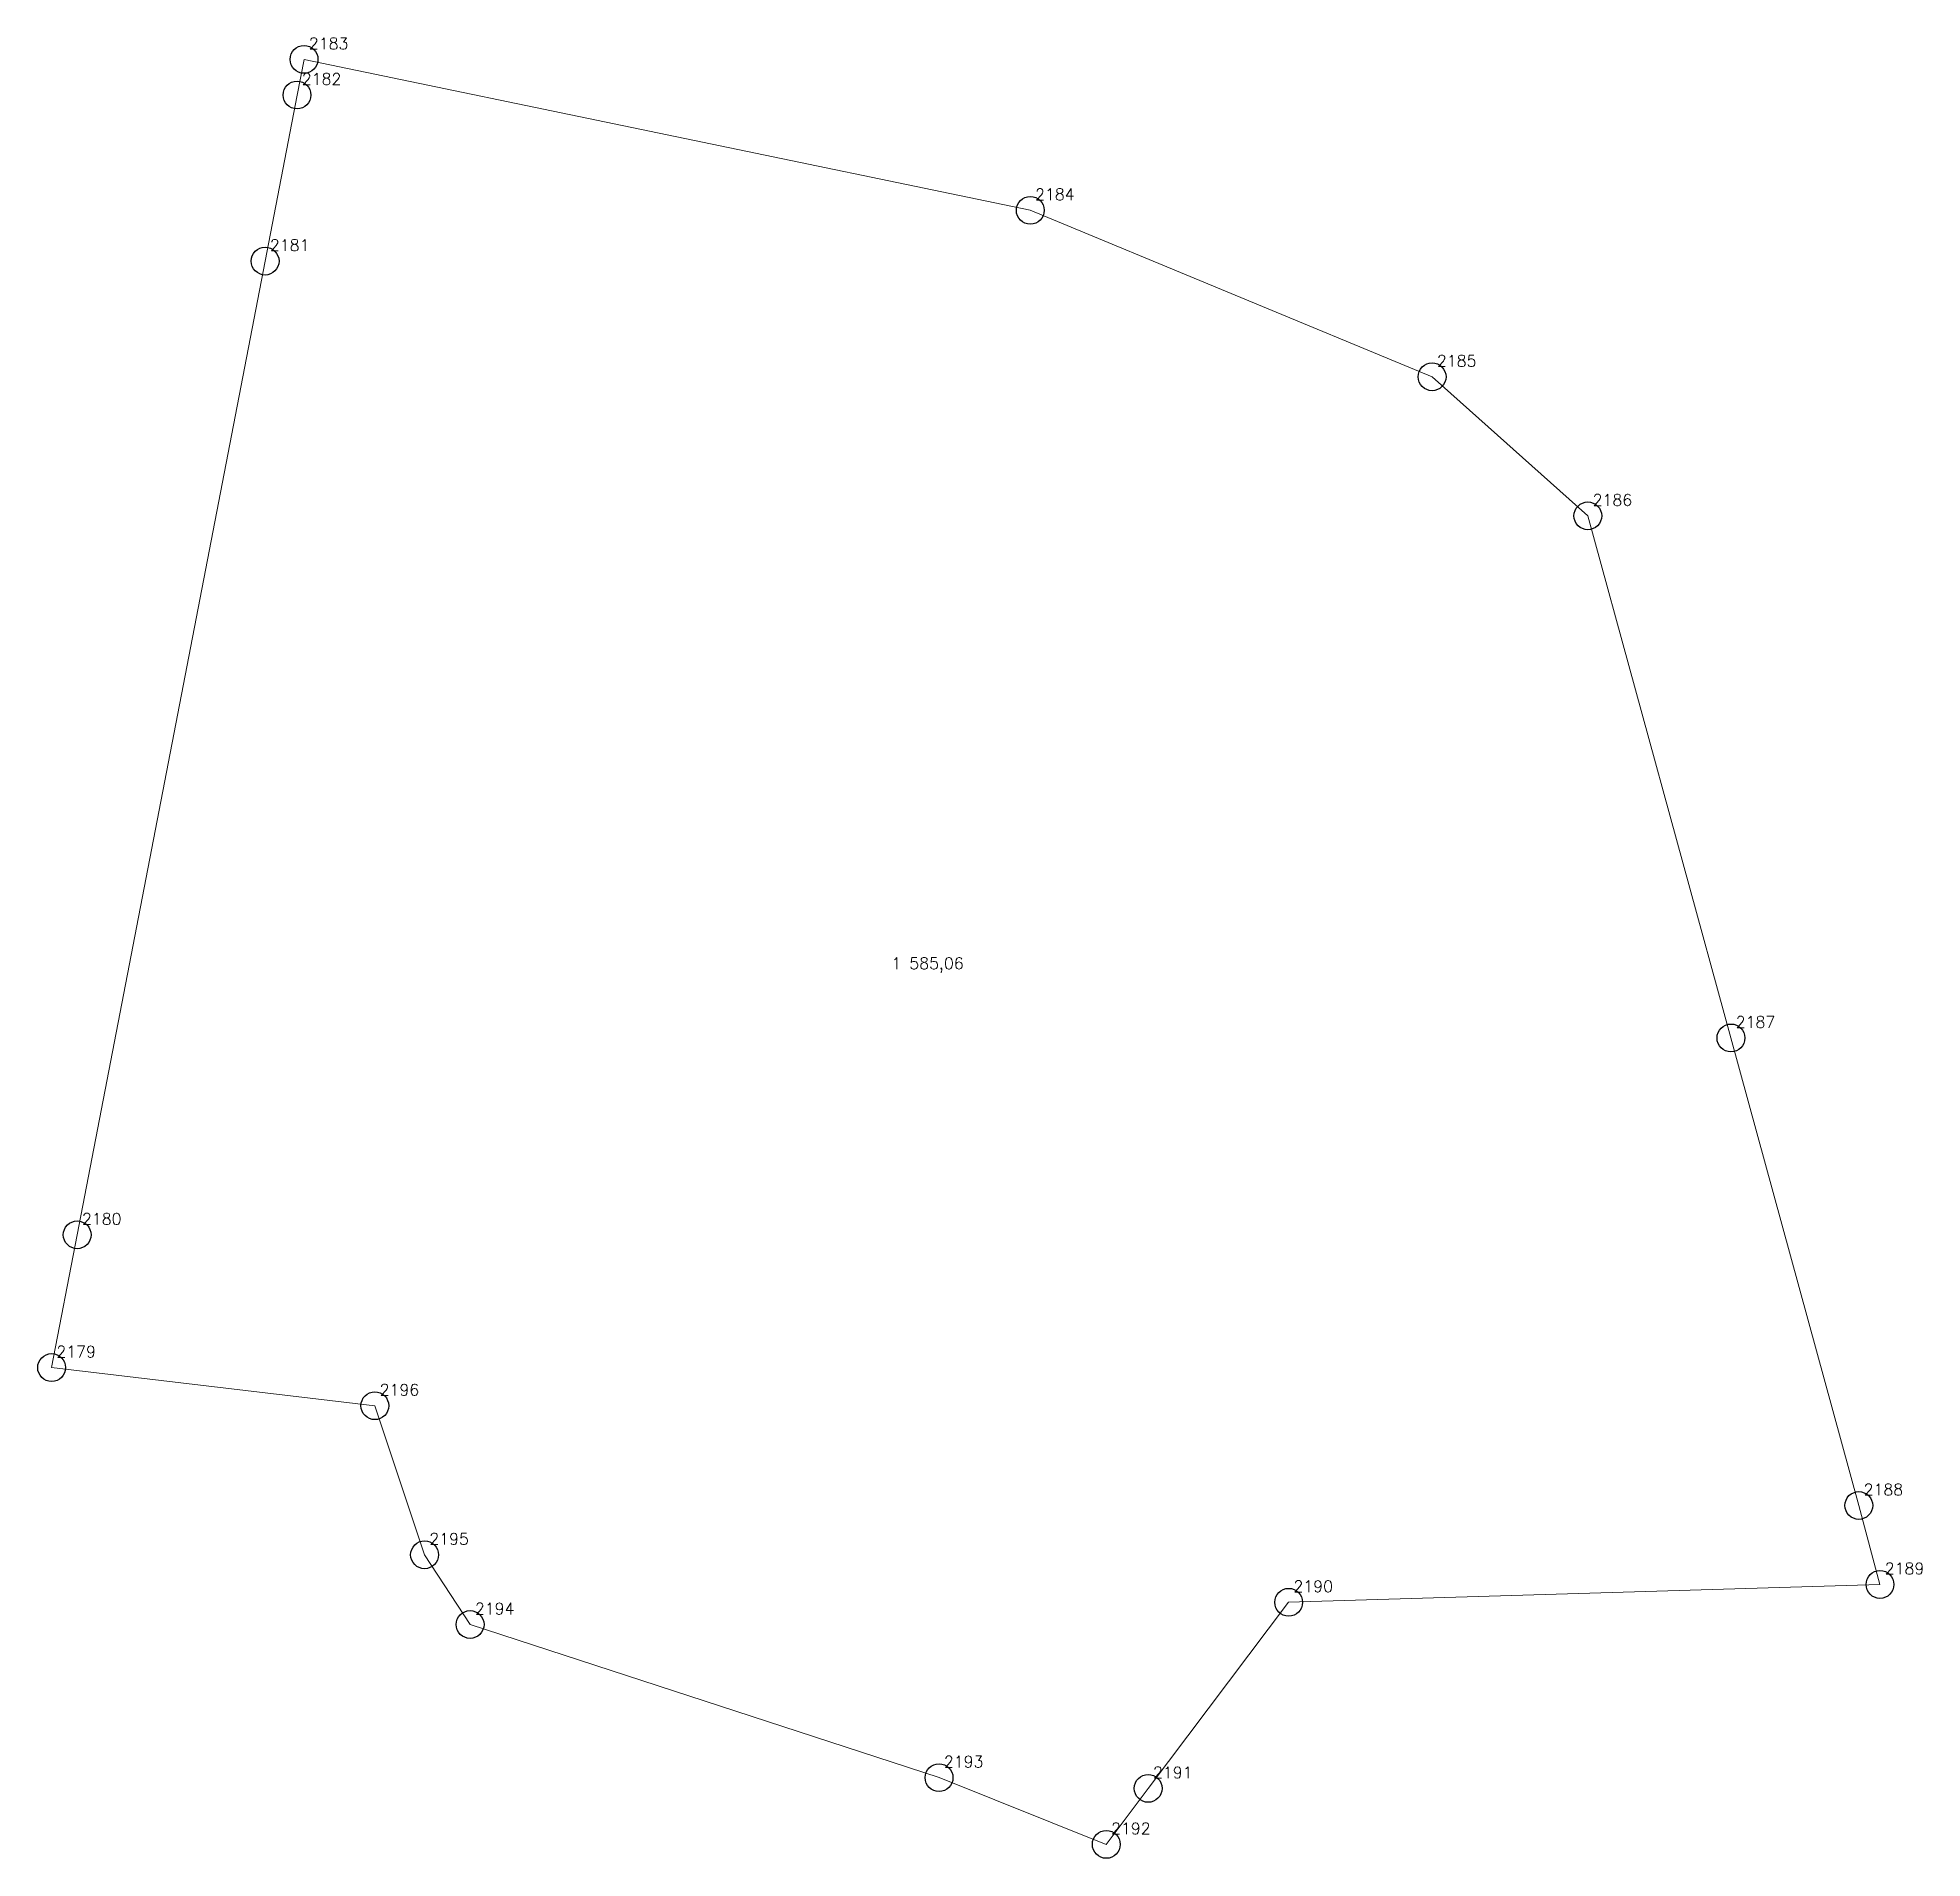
# Model space of a CAD drawing. Extents: x 1391578 to 1399811, y 355675 to 360827.
# Drawn here: x 1395634.8 to 1395685.7, y 360377.2 to 360426.3 of the extents above; entities that cross this region are included whole.
import ezdxf

# ---------------------------------------------------------------- set-up
doc = ezdxf.new("R2010")
doc.units = 0
doc.header["$PDMODE"] = 33
doc.header["$PDSIZE"] = 0.75
doc.layers.add('6 - утвержденные границы территорий окн', color=7, linetype='Continuous')
doc.styles.get("Standard").update_dxf_attribs({"font": 'simplex.shx'})

msp = doc.modelspace()

# ---------------------------------------------------------------- texts
at = {"layer": '6 - утвержденные границы территорий окн', "color": 7}
for s, p in [('2183', (1395642.149, 360426.019)), ('2182', (1395641.959, 360425.059)), ('2184', (1395661.739, 360421.949)), ('2181', (1395641.099, 360420.579)), ('2185', (1395672.579, 360417.459)), ('2186', (1395676.779, 360413.709)), ('1 585,06', (1395657.868, 360401.212)), ('2187', (1395680.639, 360399.629)), ('2180', (1395636.029, 360394.319)), ('2179', (1395635.339, 360390.739)), ('2196', (1395644.059, 360389.709)), ('2188', (1395684.089, 360387.019)), ('2195', (1395645.399, 360385.689)), ('2189', (1395684.659, 360384.889)), ('2190', (1395668.709, 360384.409)), ('2194', (1395646.629, 360383.809)), ('2193', (1395659.279, 360379.679)), ('2191', (1395664.919, 360379.389)), ('2192', (1395663.789, 360377.879))]:
    msp.add_text(s, height=0.3111, dxfattribs=at).set_placement(p)

# ---------------------------------------------------------------- linework, layer by layer
at = {"layer": '6 - утвержденные границы территорий окн', "color": 7, "lineweight": 20}
msp.add_lwpolyline([(1395635.21, 360390.465), (1395635.9, 360394.045), (1395640.97, 360420.305), (1395641.83, 360424.785), (1395642.02, 360425.745), (1395661.61, 360421.675), (1395672.45, 360417.185), (1395676.65, 360413.435), (1395680.51, 360399.355), (1395683.96, 360386.745), (1395684.53, 360384.615), (1395668.58, 360384.135), (1395664.79, 360379.115), (1395663.66, 360377.605), (1395659.15, 360379.405), (1395646.5, 360383.535), (1395645.27, 360385.415), (1395643.93, 360389.435), (1395635.21, 360390.465)], close=True, dxfattribs=at)
at = {"layer": '6 - утвержденные границы территорий окн'}
for p in [(1395642.02, 360425.745), (1395641.83, 360424.785), (1395661.61, 360421.675), (1395640.97, 360420.305), (1395672.45, 360417.185), (1395676.65, 360413.435), (1395680.51, 360399.355), (1395635.9, 360394.045), (1395635.21, 360390.465), (1395643.93, 360389.435), (1395683.96, 360386.745), (1395645.27, 360385.415), (1395684.53, 360384.615), (1395668.58, 360384.135), (1395646.5, 360383.535), (1395659.15, 360379.405), (1395664.79, 360379.115), (1395663.66, 360377.605)]:
    msp.add_point(p, dxfattribs=at)

msp.set_redraw_order([(e.dxf.handle, doc.entitydb.next_handle()) for e in msp.query("TEXT MTEXT ATTDEF DIMENSION ARC_DIMENSION")])  # texts and dimensions are drawn at this point

doc.saveas('drawing.dxf')
